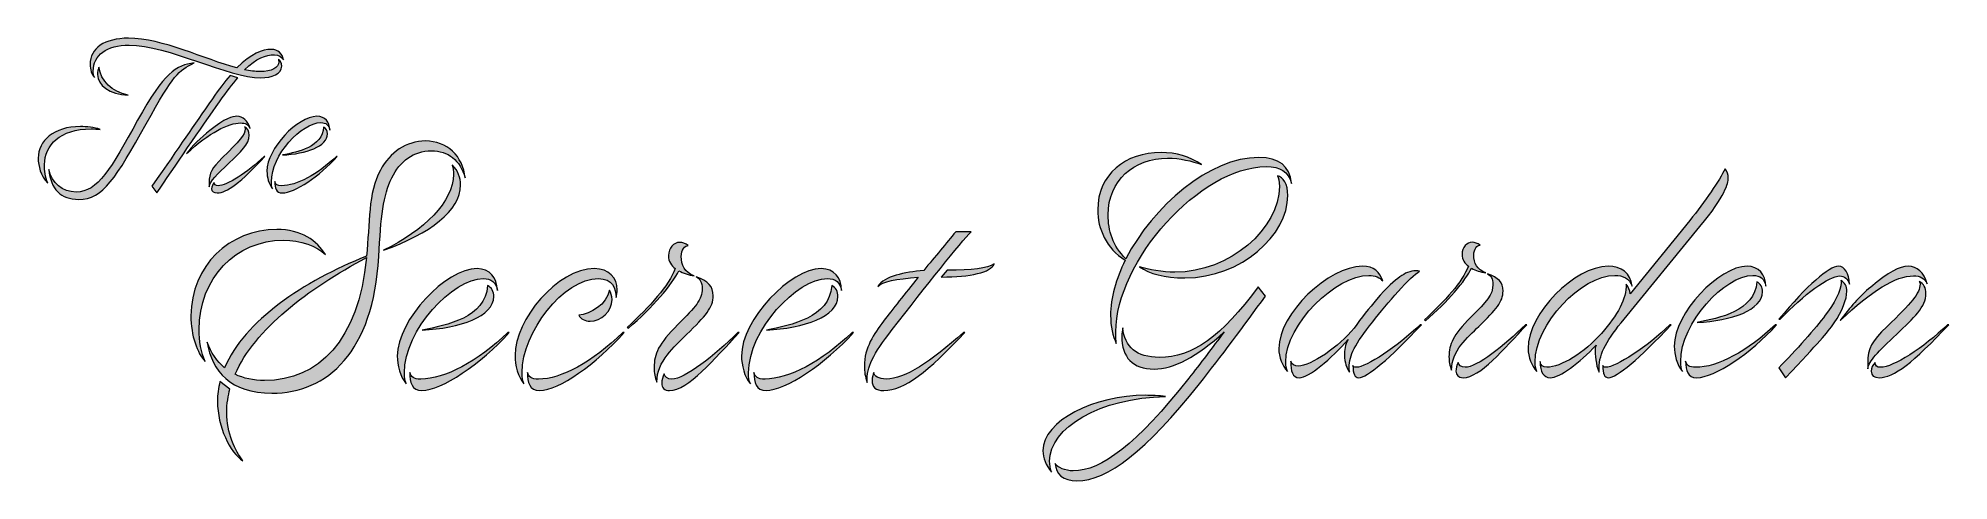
# Model space of a CAD drawing. Header units: millimetres. Extents: x 54.2 to 101.7, y -76.6 to -65.6.
import ezdxf

# ---------------------------------------------------------------- set-up
doc = ezdxf.new("R2010")
doc.units = ezdxf.units.MM
doc.header["$MEASUREMENT"] = 0
doc.layers.add('Layer 1', color=7, linetype='Continuous', lineweight=0)

msp = doc.modelspace()

# ---------------------------------------------------------------- hatches: boundary and pattern name
at = {"layer": 'Layer 1', "transparency": 33554687}
h = msp.add_hatch(color=250, dxfattribs=at)
h.dxf.hatch_style = 2
edge = h.paths.add_edge_path()
edge.add_spline(control_points=[(59.871, -68.545), (59.266, -69.193), (58.927, -69.451), (58.686, -69.451), (58.593, -69.451), (58.547, -69.412), (58.547, -69.345), (58.547, -69.294), (58.576, -69.231), (58.614, -69.188), (58.618, -69.243), (58.644, -69.273), (58.707, -69.273), (58.923, -69.273), (59.435, -68.947), (59.85, -68.545), (59.85, -68.545), (59.871, -68.545), (59.871, -68.545)], knot_values=[0, 0, 0, 0, 1, 1, 1, 2, 2, 2, 3, 3, 3, 4, 4, 4, 5, 5, 5, 6, 6, 6, 6], degree=3, periodic=0)
edge = h.paths.add_edge_path()
edge.add_spline(control_points=[(59.38, -67.86), (59.38, -67.83), (59.376, -67.817), (59.367, -67.809), (59.444, -67.847), (59.482, -67.919), (59.482, -68.016), (59.482, -68.24), (59.274, -68.431), (58.982, -68.706), (58.669, -69.002), (58.509, -69.159), (58.487, -69.298), (58.487, -69.298), (58.487, -69.197), (58.487, -69.197), (58.487, -68.947), (58.551, -68.837), (58.813, -68.579), (59.249, -68.152), (59.38, -68.012), (59.38, -67.86)], knot_values=[0, 0, 0, 0, 1, 1, 1, 2, 2, 2, 3, 3, 3, 4, 4, 4, 5, 5, 5, 6, 6, 6, 7, 7, 7, 7], degree=3, periodic=0)
edge = h.paths.add_edge_path()
edge.add_spline(control_points=[(58.504, -67.898), (58.877, -67.597), (59.063, -67.547), (59.177, -67.547), (59.334, -67.547), (59.439, -67.648), (59.503, -67.847), (59.456, -67.75), (59.38, -67.712), (59.266, -67.712), (58.974, -67.712), (58.483, -67.949), (57.925, -68.473), (58.056, -68.296), (58.289, -68.071), (58.504, -67.898)], knot_values=[0, 0, 0, 0, 1, 1, 1, 2, 2, 2, 3, 3, 3, 4, 4, 4, 5, 5, 5, 5], degree=3, periodic=0)
edge = h.paths.add_edge_path()
edge.add_spline(control_points=[(59.202, -66.586), (59.063, -66.747), (58.923, -66.929), (58.745, -67.183), (58.301, -67.809), (57.59, -68.846), (57.188, -69.451), (57.188, -69.451), (57.066, -69.281), (57.066, -69.281), (57.794, -68.24), (58.073, -67.809), (58.568, -67.111), (58.737, -66.87), (58.868, -66.692), (59.004, -66.535), (59.004, -66.535), (59.202, -66.586), (59.202, -66.586)], knot_values=[0, 0, 0, 0, 1, 1, 1, 2, 2, 2, 3, 3, 3, 4, 4, 4, 5, 5, 5, 6, 6, 6, 6], degree=3, periodic=0)
edge = h.paths.add_edge_path()
edge.add_spline(control_points=[(56.473, -67.022), (56.012, -67.009), (55.712, -66.772), (55.712, -66.506), (55.712, -66.442), (55.729, -66.375), (55.746, -66.328), (55.796, -66.671), (56.067, -66.929), (56.473, -67.022)], knot_values=[0, 0, 0, 0, 1, 1, 1, 2, 2, 2, 3, 3, 3, 3], degree=3, periodic=0)
edge = h.paths.add_edge_path()
edge.add_spline(control_points=[(56.499, -65.774), (55.945, -65.774), (55.606, -66.024), (55.606, -66.421), (55.606, -66.485), (55.615, -66.54), (55.636, -66.582), (55.564, -66.51), (55.53, -66.379), (55.53, -66.256), (55.53, -65.854), (55.885, -65.605), (56.482, -65.605), (57.328, -65.605), (58.369, -66.129), (59.177, -66.345), (59.532, -65.981), (59.799, -65.884), (60.032, -65.884), (60.193, -65.884), (60.311, -65.99), (60.332, -66.142), (60.294, -66.07), (60.209, -66.015), (60.108, -66.015), (59.896, -66.015), (59.659, -66.104), (59.367, -66.392), (59.503, -66.417), (59.63, -66.434), (59.748, -66.434), (60.044, -66.434), (60.214, -66.337), (60.214, -66.189), (60.214, -66.167), (60.209, -66.146), (60.205, -66.125), (60.252, -66.167), (60.29, -66.218), (60.29, -66.303), (60.29, -66.493), (60.044, -66.59), (59.765, -66.59), (58.978, -66.59), (57.447, -65.774), (56.499, -65.774)], knot_values=[0, 0, 0, 0, 1, 1, 1, 2, 2, 2, 3, 3, 3, 4, 4, 4, 5, 5, 5, 6, 6, 6, 7, 7, 7, 8, 8, 8, 9, 9, 9, 10, 10, 10, 11, 11, 11, 12, 12, 12, 13, 13, 13, 14, 14, 14, 15, 15, 15, 15], degree=3, periodic=0)
edge = h.paths.add_edge_path()
edge.add_spline(control_points=[(58.115, -66.218), (57.709, -66.421), (57.624, -66.485), (56.918, -67.737), (56.165, -69.078), (55.864, -69.611), (55.242, -69.611), (54.802, -69.611), (54.548, -69.366), (54.502, -68.867), (54.578, -69.205), (54.832, -69.429), (55.183, -69.429), (55.72, -69.429), (56.042, -68.854), (56.71, -67.644), (57.37, -66.451), (57.662, -66.277), (58.115, -66.218)], knot_values=[0, 0, 0, 0, 1, 1, 1, 2, 2, 2, 3, 3, 3, 4, 4, 4, 5, 5, 5, 6, 6, 6, 6], degree=3, periodic=0)
edge = h.paths.add_edge_path()
edge.add_spline(control_points=[(54.239, -68.587), (54.239, -68.16), (54.62, -67.801), (55.289, -67.801), (55.433, -67.801), (55.636, -67.817), (55.78, -67.872), (55.716, -67.864), (55.631, -67.86), (55.551, -67.86), (54.781, -67.86), (54.396, -68.262), (54.396, -68.748), (54.396, -68.896), (54.404, -69.053), (54.476, -69.209), (54.299, -69.011), (54.239, -68.791), (54.239, -68.587)], knot_values=[0, 0, 0, 0, 1, 1, 1, 2, 2, 2, 3, 3, 3, 4, 4, 4, 5, 5, 5, 6, 6, 6, 6], degree=3, periodic=0)
h = msp.add_hatch(color=250, dxfattribs=at)
h.dxf.hatch_style = 2
edge = h.paths.add_edge_path()
edge.add_spline(control_points=[(61.33, -67.813), (61.393, -67.843), (61.427, -67.906), (61.427, -67.982), (61.427, -68.291), (60.898, -68.482), (60.31, -68.507), (60.695, -68.431), (61.296, -68.312), (61.33, -67.813)], knot_values=[0, 0, 0, 0, 1, 1, 1, 2, 2, 2, 3, 3, 3, 3], degree=3, periodic=0)
edge = h.paths.add_edge_path()
edge.add_spline(control_points=[(61.668, -68.545), (61.228, -69.036), (60.606, -69.451), (60.306, -69.451), (60.145, -69.451), (60.115, -69.328), (60.115, -69.167), (60.136, -69.243), (60.17, -69.273), (60.289, -69.273), (60.653, -69.273), (61.177, -68.998), (61.647, -68.545), (61.647, -68.545), (61.668, -68.545), (61.668, -68.545)], knot_values=[0, 0, 0, 0, 1, 1, 1, 2, 2, 2, 3, 3, 3, 4, 4, 4, 5, 5, 5, 5], degree=3, periodic=0)
edge = h.paths.add_edge_path()
edge.add_spline(control_points=[(61.482, -67.889), (61.465, -67.758), (61.385, -67.703), (61.262, -67.703), (60.788, -67.703), (60.031, -68.503), (60.031, -69.176), (60.031, -69.247), (60.039, -69.298), (60.06, -69.345), (59.967, -69.239), (59.921, -69.053), (59.921, -68.913), (59.921, -68.342), (60.686, -67.547), (61.165, -67.547), (61.363, -67.547), (61.482, -67.686), (61.482, -67.889)], knot_values=[0, 0, 0, 0, 1, 1, 1, 2, 2, 2, 3, 3, 3, 4, 4, 4, 5, 5, 5, 6, 6, 6, 6], degree=3, periodic=0)
h = msp.add_hatch(color=250, dxfattribs=at)
h.dxf.hatch_style = 2
edge = h.paths.add_edge_path()
edge.add_spline(control_points=[(64.558, -68.995), (64.558, -68.908), (64.544, -68.833), (64.524, -68.753), (64.672, -68.901), (64.733, -69.076), (64.733, -69.251), (64.733, -69.891), (63.972, -70.463), (62.82, -70.874), (63.824, -70.389), (64.558, -69.655), (64.558, -68.995)], knot_values=[0, 0, 0, 0, 1, 1, 1, 2, 2, 2, 3, 3, 3, 4, 4, 4, 4], degree=3, periodic=0)
edge = h.paths.add_edge_path()
edge.add_spline(control_points=[(59.13, -73.958), (59.339, -74.059), (59.588, -74.113), (59.864, -74.113), (61.204, -74.113), (62.194, -73.123), (62.396, -71.056), (60.928, -71.844), (59.622, -72.834), (59.13, -73.958)], knot_values=[0, 0, 0, 0, 1, 1, 1, 2, 2, 2, 3, 3, 3, 3], degree=3, periodic=0)
edge = h.paths.add_edge_path()
edge.add_spline(control_points=[(59.002, -74.328), (58.962, -74.483), (58.922, -74.692), (58.922, -74.914), (58.922, -75.399), (59.137, -75.884), (59.326, -76.106), (59.002, -75.917), (58.693, -75.258), (58.693, -74.631), (58.693, -74.456), (58.713, -74.308), (58.753, -74.14), (58.753, -74.14), (59.002, -74.328), (59.002, -74.328)], knot_values=[0, 0, 0, 0, 1, 1, 1, 2, 2, 2, 3, 3, 3, 4, 4, 4, 5, 5, 5, 5], degree=3, periodic=0)
edge = h.paths.add_edge_path()
edge.add_spline(control_points=[(60.046, -74.429), (59.009, -74.429), (58.558, -73.884), (58.437, -73.163), (58.531, -73.426), (58.679, -73.641), (58.868, -73.796), (59.359, -72.632), (60.827, -71.648), (62.396, -71.022), (62.477, -70.207), (62.43, -69.446), (62.74, -68.881), (62.975, -68.443), (63.386, -68.16), (63.857, -68.16), (64.403, -68.16), (64.787, -68.537), (64.847, -69.076), (64.719, -68.632), (64.423, -68.403), (64.006, -68.403), (63.561, -68.403), (63.231, -68.665), (63.022, -69.076), (62.807, -69.507), (62.753, -70.046), (62.699, -71.035), (62.571, -73.399), (61.42, -74.429), (60.046, -74.429)], knot_values=[0, 0, 0, 0, 1, 1, 1, 2, 2, 2, 3, 3, 3, 4, 4, 4, 5, 5, 5, 6, 6, 6, 7, 7, 7, 8, 8, 8, 9, 9, 9, 10, 10, 10, 10], degree=3, periodic=0)
edge = h.paths.add_edge_path()
edge.add_spline(control_points=[(58.033, -72.503), (58.033, -71.264), (58.996, -70.356), (60.167, -70.356), (60.773, -70.356), (61.171, -70.645), (61.373, -70.982), (61.171, -70.773), (60.753, -70.625), (60.329, -70.625), (59.157, -70.625), (58.235, -71.568), (58.235, -72.854), (58.235, -73.103), (58.282, -73.439), (58.39, -73.641), (58.188, -73.439), (58.033, -72.995), (58.033, -72.503)], knot_values=[0, 0, 0, 0, 1, 1, 1, 2, 2, 2, 3, 3, 3, 4, 4, 4, 5, 5, 5, 6, 6, 6, 6], degree=3, periodic=0)
h = msp.add_hatch(color=250, dxfattribs=at)
h.dxf.hatch_style = 2
edge = h.paths.add_edge_path()
edge.add_spline(control_points=[(82.727, -71.562), (82.21, -71.562), (81.853, -71.464), (81.594, -71.285), (81.822, -71.365), (82.173, -71.421), (82.475, -71.421), (83.848, -71.421), (85.074, -70.33), (85.074, -69.29), (85.074, -69.166), (85.055, -69.074), (85.025, -69.025), (85.167, -69.062), (85.283, -69.228), (85.283, -69.517), (85.283, -70.491), (84.132, -71.562), (82.727, -71.562)], knot_values=[0, 0, 0, 0, 1, 1, 1, 2, 2, 2, 3, 3, 3, 4, 4, 4, 5, 5, 5, 6, 6, 6, 6], degree=3, periodic=0)
edge = h.paths.add_edge_path()
edge.add_spline(control_points=[(81.009, -72.905), (81.009, -72.998), (81.015, -73.151), (81.021, -73.195), (80.935, -73.01), (80.879, -72.77), (80.879, -72.492), (80.879, -72.061), (81.015, -71.587), (81.243, -71.125), (80.769, -70.829), (80.559, -70.337), (80.559, -69.875), (80.559, -68.988), (81.249, -68.446), (82.136, -68.446), (82.499, -68.446), (82.857, -68.551), (83.134, -68.748), (82.906, -68.655), (82.598, -68.587), (82.296, -68.587), (81.459, -68.587), (80.818, -69.142), (80.818, -69.998), (80.818, -70.38), (80.929, -70.78), (81.261, -71.088), (81.927, -69.782), (83.337, -68.569), (84.563, -68.569), (85.068, -68.569), (85.32, -68.778), (85.376, -69.216), (85.283, -68.914), (85.105, -68.797), (84.741, -68.797), (83.103, -68.797), (81.009, -71.15), (81.009, -72.905)], knot_values=[0, 0, 0, 0, 1, 1, 1, 2, 2, 2, 3, 3, 3, 4, 4, 4, 5, 5, 5, 6, 6, 6, 7, 7, 7, 8, 8, 8, 9, 9, 9, 10, 10, 10, 11, 11, 11, 12, 12, 12, 13, 13, 13, 13], degree=3, periodic=0)
edge = h.paths.add_edge_path()
edge.add_spline(control_points=[(82.093, -73.539), (82.906, -73.539), (83.639, -73.022), (84.544, -71.784), (84.544, -71.784), (84.729, -72.018), (84.729, -72.018), (84.187, -72.751), (83.62, -73.527), (83.084, -74.198), (81.748, -75.874), (80.818, -76.607), (80.042, -76.607), (79.703, -76.607), (79.506, -76.434), (79.506, -76.176), (79.549, -76.28), (79.759, -76.36), (79.949, -76.36), (80.646, -76.36), (81.52, -75.707), (82.82, -74.057), (83.109, -73.693), (83.405, -73.293), (83.701, -72.905), (83.017, -73.527), (82.45, -73.829), (81.958, -73.829), (81.428, -73.829), (81.157, -73.539), (81.157, -73.01), (81.157, -72.93), (81.169, -72.868), (81.181, -72.806), (81.225, -73.275), (81.526, -73.539), (82.093, -73.539)], knot_values=[0, 0, 0, 0, 1, 1, 1, 2, 2, 2, 3, 3, 3, 4, 4, 4, 5, 5, 5, 6, 6, 6, 7, 7, 7, 8, 8, 8, 9, 9, 9, 10, 10, 10, 11, 11, 11, 12, 12, 12, 12], degree=3, periodic=0)
edge = h.paths.add_edge_path()
edge.add_spline(control_points=[(79.364, -76.12), (79.364, -76.2), (79.377, -76.299), (79.414, -76.391), (79.266, -76.213), (79.198, -76.034), (79.198, -75.861), (79.198, -75.11), (80.467, -74.482), (81.754, -74.482), (81.884, -74.482), (82.074, -74.488), (82.247, -74.513), (80.615, -74.537), (79.364, -75.289), (79.364, -76.12)], knot_values=[0, 0, 0, 0, 1, 1, 1, 2, 2, 2, 3, 3, 3, 4, 4, 4, 5, 5, 5, 5], degree=3, periodic=0)
h = msp.add_hatch(color=250, dxfattribs=at)
h.dxf.hatch_style = 2
edge = h.paths.add_edge_path()
edge.add_spline(control_points=[(93.106, -73.743), (93.112, -73.773), (93.137, -73.786), (93.18, -73.786), (93.439, -73.786), (94.209, -73.275), (94.775, -72.726), (94.775, -72.726), (94.806, -72.726), (94.806, -72.726), (94.018, -73.57), (93.451, -74.044), (93.248, -74.044), (93.149, -74.044), (93.106, -73.946), (93.106, -73.743)], knot_values=[0, 0, 0, 0, 1, 1, 1, 2, 2, 2, 3, 3, 3, 4, 4, 4, 5, 5, 5, 5], degree=3, periodic=0)
edge = h.paths.add_edge_path()
edge.add_spline(control_points=[(96.223, -69.086), (96.223, -69.203), (96.155, -69.517), (95.521, -70.287), (95.521, -70.287), (93.636, -72.585), (93.636, -72.585), (93.229, -73.084), (93.014, -73.435), (93.014, -73.798), (93.014, -73.854), (93.014, -73.878), (93.02, -73.909), (92.964, -73.835), (92.915, -73.552), (92.915, -73.373), (92.915, -73.33), (92.921, -73.287), (92.94, -73.238), (92.533, -73.675), (92.034, -74.044), (91.8, -74.044), (91.634, -74.044), (91.548, -73.897), (91.548, -73.644), (91.566, -73.743), (91.616, -73.786), (91.714, -73.786), (92.059, -73.786), (92.656, -73.416), (93.075, -72.942), (93.482, -72.486), (93.691, -72.073), (93.691, -71.722), (93.747, -71.796), (93.777, -71.87), (93.79, -71.963), (93.79, -71.963), (95.268, -70.133), (95.268, -70.133), (95.638, -69.677), (96.013, -69.129), (96.143, -68.852), (96.192, -68.914), (96.223, -68.994), (96.223, -69.086)], knot_values=[0, 0, 0, 0, 1, 1, 1, 2, 2, 2, 3, 3, 3, 4, 4, 4, 5, 5, 5, 6, 6, 6, 7, 7, 7, 8, 8, 8, 9, 9, 9, 10, 10, 10, 11, 11, 11, 12, 12, 12, 13, 13, 13, 14, 14, 14, 15, 15, 15, 15], degree=3, periodic=0)
edge = h.paths.add_edge_path()
edge.add_spline(control_points=[(93.402, -71.501), (92.583, -71.501), (91.424, -72.702), (91.424, -73.657), (91.424, -73.755), (91.437, -73.823), (91.468, -73.89), (91.332, -73.736), (91.252, -73.539), (91.252, -73.318), (91.252, -72.449), (92.404, -71.273), (93.242, -71.273), (93.568, -71.273), (93.802, -71.445), (93.833, -71.766), (93.771, -71.575), (93.611, -71.501), (93.402, -71.501)], knot_values=[0, 0, 0, 0, 1, 1, 1, 2, 2, 2, 3, 3, 3, 4, 4, 4, 5, 5, 5, 6, 6, 6, 6], degree=3, periodic=0)
h = msp.add_hatch(color=250, dxfattribs=at)
h.dxf.hatch_style = 2
edge = h.paths.add_edge_path()
edge.add_spline(control_points=[(69.729, -74.18), (69.729, -74.113), (69.749, -74.019), (69.789, -73.944), (69.796, -74.019), (69.87, -74.079), (69.978, -74.079), (70.301, -74.079), (71.035, -73.493), (71.621, -72.921), (71.621, -72.921), (71.655, -72.921), (71.655, -72.921), (71.028, -73.588), (70.382, -74.362), (69.924, -74.362), (69.789, -74.362), (69.729, -74.295), (69.729, -74.18)], knot_values=[0, 0, 0, 0, 1, 1, 1, 2, 2, 2, 3, 3, 3, 4, 4, 4, 5, 5, 5, 6, 6, 6, 6], degree=3, periodic=0)
edge = h.paths.add_edge_path()
edge.add_spline(control_points=[(69.607, -74.153), (69.56, -74.025), (69.54, -73.938), (69.54, -73.789), (69.54, -73.453), (69.641, -73.211), (70.133, -72.719), (70.571, -72.281), (70.732, -72.106), (70.732, -71.83), (70.732, -71.668), (70.678, -71.588), (70.584, -71.534), (70.887, -71.648), (71.008, -71.77), (71.008, -72.005), (71.008, -72.295), (70.819, -72.51), (70.348, -72.968), (70.045, -73.271), (69.607, -73.635), (69.607, -74.153)], knot_values=[0, 0, 0, 0, 1, 1, 1, 2, 2, 2, 3, 3, 3, 4, 4, 4, 5, 5, 5, 6, 6, 6, 7, 7, 7, 7], degree=3, periodic=0)
edge = h.paths.add_edge_path()
edge.add_spline(control_points=[(68.874, -72.793), (69.433, -72.268), (69.904, -71.763), (70.066, -71.332), (69.964, -71.258), (69.897, -71.157), (69.897, -71.009), (69.897, -70.82), (70.025, -70.679), (70.173, -70.679), (70.247, -70.679), (70.314, -70.712), (70.389, -70.759), (70.308, -70.759), (70.214, -70.861), (70.214, -71.029), (70.214, -71.244), (70.301, -71.426), (70.537, -71.514), (70.395, -71.487), (70.261, -71.446), (70.153, -71.386), (69.991, -71.722), (69.5, -72.301), (68.9, -72.813), (68.9, -72.813), (68.874, -72.793), (68.874, -72.793)], knot_values=[0, 0, 0, 0, 1, 1, 1, 2, 2, 2, 3, 3, 3, 4, 4, 4, 5, 5, 5, 6, 6, 6, 7, 7, 7, 8, 8, 8, 9, 9, 9, 9], degree=3, periodic=0)
h = msp.add_hatch(color=250, dxfattribs=at)
h.dxf.hatch_style = 2
edge = h.paths.add_edge_path()
edge.add_spline(control_points=[(76.674, -71.541), (76.674, -71.541), (76.822, -71.372), (76.822, -71.372), (77.442, -71.372), (77.819, -71.325), (77.987, -71.217), (77.906, -71.426), (77.401, -71.541), (76.674, -71.541)], knot_values=[0, 0, 0, 0, 1, 1, 1, 2, 2, 2, 3, 3, 3, 3], degree=3, periodic=0)
edge = h.paths.add_edge_path()
edge.add_spline(control_points=[(77.26, -72.921), (76.331, -73.897), (75.765, -74.362), (75.247, -74.362), (75.031, -74.362), (74.957, -74.281), (74.957, -74.113), (74.957, -74.025), (74.977, -73.965), (74.997, -73.911), (74.997, -74.005), (75.119, -74.079), (75.307, -74.079), (75.765, -74.079), (76.418, -73.641), (77.226, -72.921), (77.226, -72.921), (77.26, -72.921), (77.26, -72.921)], knot_values=[0, 0, 0, 0, 1, 1, 1, 2, 2, 2, 3, 3, 3, 4, 4, 4, 5, 5, 5, 6, 6, 6, 6], degree=3, periodic=0)
edge = h.paths.add_edge_path()
edge.add_spline(control_points=[(76.237, -71.379), (76.519, -71.035), (76.802, -70.699), (77.031, -70.416), (77.031, -70.416), (77.415, -70.416), (77.415, -70.416), (77.159, -70.679), (76.284, -71.77), (75.456, -72.847), (74.964, -73.493), (74.829, -73.749), (74.829, -74.16), (74.782, -74.025), (74.762, -73.891), (74.762, -73.756), (74.762, -73.298), (74.997, -72.961), (75.24, -72.638), (75.462, -72.349), (75.772, -71.951), (76.102, -71.547), (75.55, -71.594), (75.206, -71.648), (75.099, -71.776), (75.26, -71.52), (75.765, -71.419), (76.237, -71.379)], knot_values=[0, 0, 0, 0, 1, 1, 1, 2, 2, 2, 3, 3, 3, 4, 4, 4, 5, 5, 5, 6, 6, 6, 7, 7, 7, 8, 8, 8, 9, 9, 9, 9], degree=3, periodic=0)
h = msp.add_hatch(color=250, dxfattribs=at)
h.dxf.hatch_style = 2
edge = h.paths.add_edge_path()
edge.add_spline(control_points=[(89.459, -73.878), (89.459, -73.816), (89.477, -73.73), (89.514, -73.663), (89.52, -73.73), (89.588, -73.786), (89.686, -73.786), (89.982, -73.786), (90.653, -73.25), (91.189, -72.726), (91.189, -72.726), (91.22, -72.726), (91.22, -72.726), (90.647, -73.336), (90.056, -74.044), (89.637, -74.044), (89.514, -74.044), (89.459, -73.983), (89.459, -73.878)], knot_values=[0, 0, 0, 0, 1, 1, 1, 2, 2, 2, 3, 3, 3, 4, 4, 4, 5, 5, 5, 6, 6, 6, 6], degree=3, periodic=0)
edge = h.paths.add_edge_path()
edge.add_spline(control_points=[(89.348, -73.854), (89.305, -73.736), (89.286, -73.657), (89.286, -73.521), (89.286, -73.213), (89.379, -72.991), (89.828, -72.542), (90.229, -72.141), (90.376, -71.981), (90.376, -71.729), (90.376, -71.581), (90.327, -71.507), (90.241, -71.458), (90.518, -71.562), (90.629, -71.673), (90.629, -71.889), (90.629, -72.154), (90.456, -72.351), (90.025, -72.77), (89.748, -73.047), (89.348, -73.379), (89.348, -73.854)], knot_values=[0, 0, 0, 0, 1, 1, 1, 2, 2, 2, 3, 3, 3, 4, 4, 4, 5, 5, 5, 6, 6, 6, 7, 7, 7, 7], degree=3, periodic=0)
edge = h.paths.add_edge_path()
edge.add_spline(control_points=[(88.676, -72.609), (89.188, -72.129), (89.619, -71.667), (89.767, -71.273), (89.674, -71.205), (89.612, -71.113), (89.612, -70.977), (89.612, -70.805), (89.73, -70.675), (89.865, -70.675), (89.933, -70.675), (89.994, -70.706), (90.062, -70.749), (89.988, -70.749), (89.902, -70.842), (89.902, -70.996), (89.902, -71.193), (89.982, -71.359), (90.198, -71.439), (90.068, -71.414), (89.945, -71.378), (89.847, -71.322), (89.699, -71.63), (89.249, -72.16), (88.701, -72.628), (88.701, -72.628), (88.676, -72.609), (88.676, -72.609)], knot_values=[0, 0, 0, 0, 1, 1, 1, 2, 2, 2, 3, 3, 3, 4, 4, 4, 5, 5, 5, 6, 6, 6, 7, 7, 7, 8, 8, 8, 9, 9, 9, 9], degree=3, periodic=0)
h = msp.add_hatch(color=250, dxfattribs=at)
h.dxf.hatch_style = 2
edge = h.paths.add_edge_path()
edge.add_spline(control_points=[(65.403, -71.756), (65.503, -71.803), (65.558, -71.904), (65.558, -72.025), (65.558, -72.517), (64.716, -72.82), (63.78, -72.86), (64.392, -72.739), (65.349, -72.551), (65.403, -71.756)], knot_values=[0, 0, 0, 0, 1, 1, 1, 2, 2, 2, 3, 3, 3, 3], degree=3, periodic=0)
edge = h.paths.add_edge_path()
edge.add_spline(control_points=[(65.941, -72.921), (65.241, -73.702), (64.251, -74.362), (63.773, -74.362), (63.517, -74.362), (63.47, -74.167), (63.47, -73.911), (63.504, -74.032), (63.558, -74.079), (63.746, -74.079), (64.325, -74.079), (65.16, -73.641), (65.908, -72.921), (65.908, -72.921), (65.941, -72.921), (65.941, -72.921)], knot_values=[0, 0, 0, 0, 1, 1, 1, 2, 2, 2, 3, 3, 3, 4, 4, 4, 5, 5, 5, 5], degree=3, periodic=0)
edge = h.paths.add_edge_path()
edge.add_spline(control_points=[(65.645, -71.877), (65.618, -71.668), (65.49, -71.581), (65.295, -71.581), (64.541, -71.581), (63.335, -72.854), (63.335, -73.924), (63.335, -74.039), (63.349, -74.12), (63.382, -74.194), (63.234, -74.025), (63.16, -73.729), (63.16, -73.507), (63.16, -72.598), (64.379, -71.332), (65.14, -71.332), (65.456, -71.332), (65.645, -71.554), (65.645, -71.877)], knot_values=[0, 0, 0, 0, 1, 1, 1, 2, 2, 2, 3, 3, 3, 4, 4, 4, 5, 5, 5, 6, 6, 6, 6], degree=3, periodic=0)
h = msp.add_hatch(color=250, dxfattribs=at)
h.dxf.hatch_style = 2
edge = h.paths.add_edge_path()
edge.add_spline(control_points=[(68.428, -71.87), (68.468, -71.924), (68.495, -72.012), (68.495, -72.099), (68.495, -72.389), (68.226, -72.638), (67.95, -72.638), (67.822, -72.638), (67.721, -72.584), (67.667, -72.49), (67.956, -72.47), (68.374, -72.214), (68.428, -71.87)], knot_values=[0, 0, 0, 0, 1, 1, 1, 2, 2, 2, 3, 3, 3, 4, 4, 4, 4], degree=3, periodic=0)
edge = h.paths.add_edge_path()
edge.add_spline(control_points=[(68.798, -72.921), (68.098, -73.702), (67.175, -74.362), (66.697, -74.362), (66.441, -74.362), (66.394, -74.167), (66.394, -73.911), (66.428, -74.032), (66.482, -74.079), (66.67, -74.079), (67.229, -74.079), (67.997, -73.662), (68.764, -72.921), (68.764, -72.921), (68.798, -72.921), (68.798, -72.921)], knot_values=[0, 0, 0, 0, 1, 1, 1, 2, 2, 2, 3, 3, 3, 4, 4, 4, 5, 5, 5, 5], degree=3, periodic=0)
edge = h.paths.add_edge_path()
edge.add_spline(control_points=[(68.623, -71.864), (68.623, -71.924), (68.616, -71.999), (68.596, -72.052), (68.596, -71.823), (68.502, -71.581), (68.158, -71.581), (67.29, -71.581), (66.26, -72.908), (66.26, -73.918), (66.26, -74.039), (66.273, -74.12), (66.307, -74.194), (66.158, -74.025), (66.084, -73.736), (66.084, -73.487), (66.084, -72.604), (67.135, -71.332), (68.057, -71.332), (68.414, -71.332), (68.623, -71.561), (68.623, -71.864)], knot_values=[0, 0, 0, 0, 1, 1, 1, 2, 2, 2, 3, 3, 3, 4, 4, 4, 5, 5, 5, 6, 6, 6, 7, 7, 7, 7], degree=3, periodic=0)
h = msp.add_hatch(color=250, dxfattribs=at)
h.dxf.hatch_style = 2
edge = h.paths.add_edge_path()
edge.add_spline(control_points=[(73.952, -71.756), (74.053, -71.803), (74.107, -71.904), (74.107, -72.025), (74.107, -72.517), (73.265, -72.82), (72.329, -72.86), (72.942, -72.739), (73.898, -72.551), (73.952, -71.756)], knot_values=[0, 0, 0, 0, 1, 1, 1, 2, 2, 2, 3, 3, 3, 3], degree=3, periodic=0)
edge = h.paths.add_edge_path()
edge.add_spline(control_points=[(74.491, -72.921), (73.791, -73.702), (72.801, -74.362), (72.323, -74.362), (72.067, -74.362), (72.02, -74.167), (72.02, -73.911), (72.053, -74.032), (72.107, -74.079), (72.296, -74.079), (72.875, -74.079), (73.71, -73.641), (74.457, -72.921), (74.457, -72.921), (74.491, -72.921), (74.491, -72.921)], knot_values=[0, 0, 0, 0, 1, 1, 1, 2, 2, 2, 3, 3, 3, 4, 4, 4, 5, 5, 5, 5], degree=3, periodic=0)
edge = h.paths.add_edge_path()
edge.add_spline(control_points=[(74.195, -71.877), (74.168, -71.668), (74.04, -71.581), (73.845, -71.581), (73.09, -71.581), (71.885, -72.854), (71.885, -73.924), (71.885, -74.039), (71.899, -74.12), (71.932, -74.194), (71.784, -74.025), (71.71, -73.729), (71.71, -73.507), (71.71, -72.598), (72.929, -71.332), (73.69, -71.332), (74.006, -71.332), (74.195, -71.554), (74.195, -71.877)], knot_values=[0, 0, 0, 0, 1, 1, 1, 2, 2, 2, 3, 3, 3, 4, 4, 4, 5, 5, 5, 6, 6, 6, 6], degree=3, periodic=0)
h = msp.add_hatch(color=250, dxfattribs=at)
h.dxf.hatch_style = 2
edge = h.paths.add_edge_path()
edge.add_spline(control_points=[(86.901, -73.743), (86.907, -73.773), (86.931, -73.786), (86.981, -73.786), (87.233, -73.786), (88.003, -73.275), (88.57, -72.726), (88.57, -72.726), (88.6, -72.726), (88.6, -72.726), (87.812, -73.57), (87.245, -74.044), (87.042, -74.044), (86.944, -74.044), (86.901, -73.946), (86.901, -73.743)], knot_values=[0, 0, 0, 0, 1, 1, 1, 2, 2, 2, 3, 3, 3, 4, 4, 4, 5, 5, 5, 5], degree=3, periodic=0)
edge = h.paths.add_edge_path()
edge.add_spline(control_points=[(86.691, -73.49), (86.691, -73.355), (86.703, -73.231), (86.783, -73.096), (86.358, -73.57), (85.804, -74.044), (85.564, -74.044), (85.397, -74.044), (85.354, -73.89), (85.354, -73.632), (85.385, -73.718), (85.453, -73.755), (85.539, -73.755), (85.86, -73.755), (86.555, -73.268), (86.931, -72.813), (87.098, -72.56), (87.313, -72.308), (87.486, -72.098), (87.738, -71.79), (87.941, -71.63), (88.065, -71.538), (88.188, -71.445), (88.329, -71.384), (88.459, -71.384), (88.496, -71.384), (88.533, -71.39), (88.557, -71.396), (88.329, -71.519), (87.75, -72.203), (87.393, -72.652), (86.944, -73.219), (86.808, -73.484), (86.808, -73.786), (86.808, -73.816), (86.808, -73.86), (86.814, -73.909), (86.747, -73.81), (86.691, -73.663), (86.691, -73.49)], knot_values=[0, 0, 0, 0, 1, 1, 1, 2, 2, 2, 3, 3, 3, 4, 4, 4, 5, 5, 5, 6, 6, 6, 7, 7, 7, 8, 8, 8, 9, 9, 9, 10, 10, 10, 11, 11, 11, 12, 12, 12, 13, 13, 13, 13], degree=3, periodic=0)
edge = h.paths.add_edge_path()
edge.add_spline(control_points=[(85.059, -73.318), (85.059, -72.449), (86.297, -71.273), (87.134, -71.273), (87.424, -71.273), (87.566, -71.421), (87.64, -71.636), (87.566, -71.556), (87.455, -71.501), (87.295, -71.501), (86.475, -71.501), (85.231, -72.702), (85.231, -73.657), (85.231, -73.755), (85.243, -73.823), (85.274, -73.89), (85.139, -73.736), (85.059, -73.539), (85.059, -73.318)], knot_values=[0, 0, 0, 0, 1, 1, 1, 2, 2, 2, 3, 3, 3, 4, 4, 4, 5, 5, 5, 6, 6, 6, 6], degree=3, periodic=0)
h = msp.add_hatch(color=250, dxfattribs=at)
h.dxf.hatch_style = 2
edge = h.paths.add_edge_path()
edge.add_spline(control_points=[(96.933, -71.661), (97.025, -71.704), (97.075, -71.796), (97.075, -71.907), (97.075, -72.357), (96.305, -72.634), (95.449, -72.671), (96.009, -72.56), (96.884, -72.388), (96.933, -71.661)], knot_values=[0, 0, 0, 0, 1, 1, 1, 2, 2, 2, 3, 3, 3, 3], degree=3, periodic=0)
edge = h.paths.add_edge_path()
edge.add_spline(control_points=[(97.426, -72.726), (96.785, -73.441), (95.88, -74.044), (95.443, -74.044), (95.208, -74.044), (95.165, -73.866), (95.165, -73.632), (95.196, -73.743), (95.246, -73.786), (95.418, -73.786), (95.948, -73.786), (96.711, -73.385), (97.395, -72.726), (97.395, -72.726), (97.426, -72.726), (97.426, -72.726)], knot_values=[0, 0, 0, 0, 1, 1, 1, 2, 2, 2, 3, 3, 3, 4, 4, 4, 5, 5, 5, 5], degree=3, periodic=0)
edge = h.paths.add_edge_path()
edge.add_spline(control_points=[(97.155, -71.772), (97.13, -71.581), (97.013, -71.501), (96.835, -71.501), (96.145, -71.501), (95.042, -72.665), (95.042, -73.644), (95.042, -73.749), (95.055, -73.823), (95.085, -73.89), (94.95, -73.736), (94.882, -73.465), (94.882, -73.262), (94.882, -72.431), (95.997, -71.273), (96.693, -71.273), (96.982, -71.273), (97.155, -71.476), (97.155, -71.772)], knot_values=[0, 0, 0, 0, 1, 1, 1, 2, 2, 2, 3, 3, 3, 4, 4, 4, 5, 5, 5, 6, 6, 6, 6], degree=3, periodic=0)
h = msp.add_hatch(color=250, dxfattribs=at)
h.dxf.hatch_style = 2
edge = h.paths.add_edge_path()
edge.add_spline(control_points=[(101.702, -72.726), (100.821, -73.669), (100.329, -74.044), (99.977, -74.044), (99.842, -74.044), (99.774, -73.989), (99.774, -73.884), (99.774, -73.81), (99.817, -73.724), (99.873, -73.663), (99.879, -73.743), (99.916, -73.786), (100.008, -73.786), (100.322, -73.786), (101.067, -73.311), (101.671, -72.726), (101.671, -72.726), (101.702, -72.726), (101.702, -72.726)], knot_values=[0, 0, 0, 0, 1, 1, 1, 2, 2, 2, 3, 3, 3, 4, 4, 4, 5, 5, 5, 6, 6, 6, 6], degree=3, periodic=0)
edge = h.paths.add_edge_path()
edge.add_spline(control_points=[(101.135, -71.95), (101.135, -72.283), (100.84, -72.554), (100.408, -72.96), (99.934, -73.41), (99.719, -73.619), (99.688, -73.823), (99.688, -73.823), (99.688, -73.675), (99.688, -73.675), (99.688, -73.318), (99.786, -73.139), (100.162, -72.776), (100.778, -72.178), (100.988, -71.95), (100.988, -71.716), (100.988, -71.692), (100.981, -71.667), (100.969, -71.655), (101.08, -71.71), (101.135, -71.815), (101.135, -71.95)], knot_values=[0, 0, 0, 0, 1, 1, 1, 2, 2, 2, 3, 3, 3, 4, 4, 4, 5, 5, 5, 6, 6, 6, 7, 7, 7, 7], degree=3, periodic=0)
edge = h.paths.add_edge_path()
edge.add_spline(control_points=[(99.762, -71.79), (100.205, -71.421), (100.47, -71.273), (100.692, -71.273), (100.914, -71.273), (101.08, -71.427), (101.166, -71.71), (101.098, -71.568), (100.988, -71.513), (100.827, -71.513), (100.378, -71.513), (99.799, -71.876), (99.004, -72.622), (99.244, -72.301), (99.478, -72.024), (99.762, -71.79)], knot_values=[0, 0, 0, 0, 1, 1, 1, 2, 2, 2, 3, 3, 3, 4, 4, 4, 5, 5, 5, 5], degree=3, periodic=0)
edge = h.paths.add_edge_path()
edge.add_spline(control_points=[(97.483, -72.591), (98.185, -71.747), (98.721, -71.273), (98.961, -71.273), (99.115, -71.273), (99.232, -71.451), (99.232, -71.716), (99.195, -71.587), (99.103, -71.513), (98.998, -71.513), (98.733, -71.513), (98.099, -71.975), (97.514, -72.591), (97.514, -72.591), (97.483, -72.591), (97.483, -72.591)], knot_values=[0, 0, 0, 0, 1, 1, 1, 2, 2, 2, 3, 3, 3, 4, 4, 4, 5, 5, 5, 5], degree=3, periodic=0)
edge = h.paths.add_edge_path()
edge.add_spline(control_points=[(99.029, -71.686), (99.029, -71.667), (99.029, -71.648), (99.023, -71.63), (99.127, -71.679), (99.17, -71.766), (99.17, -71.895), (99.17, -72.092), (99.053, -72.388), (98.856, -72.677), (98.671, -72.948), (98.493, -73.145), (97.649, -74.044), (97.649, -74.044), (97.477, -73.798), (97.477, -73.798), (97.895, -73.373), (98.401, -72.806), (98.635, -72.492), (98.85, -72.209), (99.029, -71.876), (99.029, -71.686)], knot_values=[0, 0, 0, 0, 1, 1, 1, 2, 2, 2, 3, 3, 3, 4, 4, 4, 5, 5, 5, 6, 6, 6, 7, 7, 7, 7], degree=3, periodic=0)

# ---------------------------------------------------------------- linework, layer by layer
at = {"layer": 'Layer 1'}
for points, knots in [([(56.499, -65.774), (55.945, -65.774), (55.606, -66.024), (55.606, -66.421), (55.606, -66.485), (55.615, -66.54), (55.636, -66.582), (55.564, -66.51), (55.53, -66.379), (55.53, -66.256), (55.53, -65.854), (55.885, -65.605), (56.482, -65.605), (57.328, -65.605), (58.369, -66.129), (59.177, -66.345), (59.532, -65.981), (59.799, -65.884), (60.032, -65.884), (60.193, -65.884), (60.311, -65.99), (60.332, -66.142), (60.294, -66.07), (60.209, -66.015), (60.108, -66.015), (59.896, -66.015), (59.659, -66.104), (59.367, -66.392), (59.503, -66.417), (59.63, -66.434), (59.748, -66.434), (60.044, -66.434), (60.214, -66.337), (60.214, -66.189), (60.214, -66.167), (60.209, -66.146), (60.205, -66.125), (60.252, -66.167), (60.29, -66.218), (60.29, -66.303), (60.29, -66.493), (60.044, -66.59), (59.765, -66.59), (58.978, -66.59), (57.447, -65.774), (56.499, -65.774)], [0, 0, 0, 0, 1, 1, 1, 2, 2, 2, 3, 3, 3, 4, 4, 4, 5, 5, 5, 6, 6, 6, 7, 7, 7, 8, 8, 8, 9, 9, 9, 10, 10, 10, 11, 11, 11, 12, 12, 12, 13, 13, 13, 14, 14, 14, 15, 15, 15, 15]), ([(58.115, -66.218), (57.709, -66.421), (57.624, -66.485), (56.918, -67.737), (56.165, -69.078), (55.864, -69.611), (55.242, -69.611), (54.802, -69.611), (54.548, -69.366), (54.502, -68.867), (54.578, -69.205), (54.832, -69.429), (55.183, -69.429), (55.72, -69.429), (56.042, -68.854), (56.71, -67.644), (57.37, -66.451), (57.662, -66.277), (58.115, -66.218)], [0, 0, 0, 0, 1, 1, 1, 2, 2, 2, 3, 3, 3, 4, 4, 4, 5, 5, 5, 6, 6, 6, 6]), ([(56.473, -67.022), (56.012, -67.009), (55.712, -66.772), (55.712, -66.506), (55.712, -66.442), (55.729, -66.375), (55.746, -66.328), (55.796, -66.671), (56.067, -66.929), (56.473, -67.022)], [0, 0, 0, 0, 1, 1, 1, 2, 2, 2, 3, 3, 3, 3]), ([(59.202, -66.586), (59.063, -66.747), (58.923, -66.929), (58.745, -67.183), (58.301, -67.809), (57.59, -68.846), (57.188, -69.451), (57.188, -69.451), (57.066, -69.281), (57.066, -69.281), (57.794, -68.24), (58.073, -67.809), (58.568, -67.111), (58.737, -66.87), (58.868, -66.692), (59.004, -66.535), (59.004, -66.535), (59.202, -66.586), (59.202, -66.586)], [0, 0, 0, 0, 1, 1, 1, 2, 2, 2, 3, 3, 3, 4, 4, 4, 5, 5, 5, 6, 6, 6, 6]), ([(54.239, -68.587), (54.239, -68.16), (54.62, -67.801), (55.289, -67.801), (55.433, -67.801), (55.636, -67.817), (55.78, -67.872), (55.716, -67.864), (55.631, -67.86), (55.551, -67.86), (54.781, -67.86), (54.396, -68.262), (54.396, -68.748), (54.396, -68.896), (54.404, -69.053), (54.476, -69.209), (54.299, -69.011), (54.239, -68.791), (54.239, -68.587)], [0, 0, 0, 0, 1, 1, 1, 2, 2, 2, 3, 3, 3, 4, 4, 4, 5, 5, 5, 6, 6, 6, 6]), ([(58.504, -67.898), (58.877, -67.597), (59.063, -67.547), (59.177, -67.547), (59.334, -67.547), (59.439, -67.648), (59.503, -67.847), (59.456, -67.75), (59.38, -67.712), (59.266, -67.712), (58.974, -67.712), (58.483, -67.949), (57.925, -68.473), (58.056, -68.296), (58.289, -68.071), (58.504, -67.898)], [0, 0, 0, 0, 1, 1, 1, 2, 2, 2, 3, 3, 3, 4, 4, 4, 5, 5, 5, 5]), ([(59.38, -67.86), (59.38, -67.83), (59.376, -67.817), (59.367, -67.809), (59.444, -67.847), (59.482, -67.919), (59.482, -68.016), (59.482, -68.24), (59.274, -68.431), (58.982, -68.706), (58.669, -69.002), (58.509, -69.159), (58.487, -69.298), (58.487, -69.298), (58.487, -69.197), (58.487, -69.197), (58.487, -68.947), (58.551, -68.837), (58.813, -68.579), (59.249, -68.152), (59.38, -68.012), (59.38, -67.86)], [0, 0, 0, 0, 1, 1, 1, 2, 2, 2, 3, 3, 3, 4, 4, 4, 5, 5, 5, 6, 6, 6, 7, 7, 7, 7]), ([(61.482, -67.889), (61.465, -67.758), (61.385, -67.703), (61.262, -67.703), (60.788, -67.703), (60.031, -68.503), (60.031, -69.176), (60.031, -69.247), (60.039, -69.298), (60.06, -69.345), (59.967, -69.239), (59.921, -69.053), (59.921, -68.913), (59.921, -68.342), (60.686, -67.547), (61.165, -67.547), (61.363, -67.547), (61.482, -67.686), (61.482, -67.889)], [0, 0, 0, 0, 1, 1, 1, 2, 2, 2, 3, 3, 3, 4, 4, 4, 5, 5, 5, 6, 6, 6, 6]), ([(61.33, -67.813), (61.393, -67.843), (61.427, -67.906), (61.427, -67.982), (61.427, -68.291), (60.898, -68.482), (60.31, -68.507), (60.695, -68.431), (61.296, -68.312), (61.33, -67.813)], [0, 0, 0, 0, 1, 1, 1, 2, 2, 2, 3, 3, 3, 3]), ([(60.046, -74.429), (59.009, -74.429), (58.558, -73.884), (58.437, -73.163), (58.531, -73.426), (58.679, -73.641), (58.868, -73.796), (59.359, -72.632), (60.827, -71.648), (62.396, -71.022), (62.477, -70.207), (62.43, -69.446), (62.74, -68.881), (62.975, -68.443), (63.386, -68.16), (63.857, -68.16), (64.403, -68.16), (64.787, -68.537), (64.847, -69.076), (64.719, -68.632), (64.423, -68.403), (64.006, -68.403), (63.561, -68.403), (63.231, -68.665), (63.022, -69.076), (62.807, -69.507), (62.753, -70.046), (62.699, -71.035), (62.571, -73.399), (61.42, -74.429), (60.046, -74.429)], [0, 0, 0, 0, 1, 1, 1, 2, 2, 2, 3, 3, 3, 4, 4, 4, 5, 5, 5, 6, 6, 6, 7, 7, 7, 8, 8, 8, 9, 9, 9, 10, 10, 10, 10]), ([(59.871, -68.545), (59.266, -69.193), (58.927, -69.451), (58.686, -69.451), (58.593, -69.451), (58.547, -69.412), (58.547, -69.345), (58.547, -69.294), (58.576, -69.231), (58.614, -69.188), (58.618, -69.243), (58.644, -69.273), (58.707, -69.273), (58.923, -69.273), (59.435, -68.947), (59.85, -68.545), (59.85, -68.545), (59.871, -68.545), (59.871, -68.545)], [0, 0, 0, 0, 1, 1, 1, 2, 2, 2, 3, 3, 3, 4, 4, 4, 5, 5, 5, 6, 6, 6, 6]), ([(61.668, -68.545), (61.228, -69.036), (60.606, -69.451), (60.306, -69.451), (60.145, -69.451), (60.115, -69.328), (60.115, -69.167), (60.136, -69.243), (60.17, -69.273), (60.289, -69.273), (60.653, -69.273), (61.177, -68.998), (61.647, -68.545), (61.647, -68.545), (61.668, -68.545), (61.668, -68.545)], [0, 0, 0, 0, 1, 1, 1, 2, 2, 2, 3, 3, 3, 4, 4, 4, 5, 5, 5, 5]), ([(64.558, -68.995), (64.558, -68.908), (64.544, -68.833), (64.524, -68.753), (64.672, -68.901), (64.733, -69.076), (64.733, -69.251), (64.733, -69.891), (63.972, -70.463), (62.82, -70.874), (63.824, -70.389), (64.558, -69.655), (64.558, -68.995)], [0, 0, 0, 0, 1, 1, 1, 2, 2, 2, 3, 3, 3, 4, 4, 4, 4]), ([(81.009, -72.905), (81.009, -72.998), (81.015, -73.151), (81.021, -73.195), (80.935, -73.01), (80.879, -72.77), (80.879, -72.492), (80.879, -72.061), (81.015, -71.587), (81.243, -71.125), (80.769, -70.829), (80.559, -70.337), (80.559, -69.875), (80.559, -68.988), (81.249, -68.446), (82.136, -68.446), (82.499, -68.446), (82.857, -68.551), (83.134, -68.748), (82.906, -68.655), (82.598, -68.587), (82.296, -68.587), (81.459, -68.587), (80.818, -69.142), (80.818, -69.998), (80.818, -70.38), (80.929, -70.78), (81.261, -71.088), (81.927, -69.782), (83.337, -68.569), (84.563, -68.569), (85.068, -68.569), (85.32, -68.778), (85.376, -69.216), (85.283, -68.914), (85.105, -68.797), (84.741, -68.797), (83.103, -68.797), (81.009, -71.15), (81.009, -72.905)], [0, 0, 0, 0, 1, 1, 1, 2, 2, 2, 3, 3, 3, 4, 4, 4, 5, 5, 5, 6, 6, 6, 7, 7, 7, 8, 8, 8, 9, 9, 9, 10, 10, 10, 11, 11, 11, 12, 12, 12, 13, 13, 13, 13]), ([(82.727, -71.562), (82.21, -71.562), (81.853, -71.464), (81.594, -71.285), (81.822, -71.365), (82.173, -71.421), (82.475, -71.421), (83.848, -71.421), (85.074, -70.33), (85.074, -69.29), (85.074, -69.166), (85.055, -69.074), (85.025, -69.025), (85.167, -69.062), (85.283, -69.228), (85.283, -69.517), (85.283, -70.491), (84.132, -71.562), (82.727, -71.562)], [0, 0, 0, 0, 1, 1, 1, 2, 2, 2, 3, 3, 3, 4, 4, 4, 5, 5, 5, 6, 6, 6, 6]), ([(96.223, -69.086), (96.223, -69.203), (96.155, -69.517), (95.521, -70.287), (95.521, -70.287), (93.636, -72.585), (93.636, -72.585), (93.229, -73.084), (93.014, -73.435), (93.014, -73.798), (93.014, -73.854), (93.014, -73.878), (93.02, -73.909), (92.964, -73.835), (92.915, -73.552), (92.915, -73.373), (92.915, -73.33), (92.921, -73.287), (92.94, -73.238), (92.533, -73.675), (92.034, -74.044), (91.8, -74.044), (91.634, -74.044), (91.548, -73.897), (91.548, -73.644), (91.566, -73.743), (91.616, -73.786), (91.714, -73.786), (92.059, -73.786), (92.656, -73.416), (93.075, -72.942), (93.482, -72.486), (93.691, -72.073), (93.691, -71.722), (93.747, -71.796), (93.777, -71.87), (93.79, -71.963), (93.79, -71.963), (95.268, -70.133), (95.268, -70.133), (95.638, -69.677), (96.013, -69.129), (96.143, -68.852), (96.192, -68.914), (96.223, -68.994), (96.223, -69.086)], [0, 0, 0, 0, 1, 1, 1, 2, 2, 2, 3, 3, 3, 4, 4, 4, 5, 5, 5, 6, 6, 6, 7, 7, 7, 8, 8, 8, 9, 9, 9, 10, 10, 10, 11, 11, 11, 12, 12, 12, 13, 13, 13, 14, 14, 14, 15, 15, 15, 15]), ([(58.033, -72.503), (58.033, -71.264), (58.996, -70.356), (60.167, -70.356), (60.773, -70.356), (61.171, -70.645), (61.373, -70.982), (61.171, -70.773), (60.753, -70.625), (60.329, -70.625), (59.157, -70.625), (58.235, -71.568), (58.235, -72.854), (58.235, -73.103), (58.282, -73.439), (58.39, -73.641), (58.188, -73.439), (58.033, -72.995), (58.033, -72.503)], [0, 0, 0, 0, 1, 1, 1, 2, 2, 2, 3, 3, 3, 4, 4, 4, 5, 5, 5, 6, 6, 6, 6]), ([(68.874, -72.793), (69.433, -72.268), (69.904, -71.763), (70.066, -71.332), (69.964, -71.258), (69.897, -71.157), (69.897, -71.009), (69.897, -70.82), (70.025, -70.679), (70.173, -70.679), (70.247, -70.679), (70.314, -70.712), (70.389, -70.759), (70.308, -70.759), (70.214, -70.861), (70.214, -71.029), (70.214, -71.244), (70.301, -71.426), (70.537, -71.514), (70.395, -71.487), (70.261, -71.446), (70.153, -71.386), (69.991, -71.722), (69.5, -72.301), (68.9, -72.813), (68.9, -72.813), (68.874, -72.793), (68.874, -72.793)], [0, 0, 0, 0, 1, 1, 1, 2, 2, 2, 3, 3, 3, 4, 4, 4, 5, 5, 5, 6, 6, 6, 7, 7, 7, 8, 8, 8, 9, 9, 9, 9]), ([(76.237, -71.379), (76.519, -71.035), (76.802, -70.699), (77.031, -70.416), (77.031, -70.416), (77.415, -70.416), (77.415, -70.416), (77.159, -70.679), (76.284, -71.77), (75.456, -72.847), (74.964, -73.493), (74.829, -73.749), (74.829, -74.16), (74.782, -74.025), (74.762, -73.891), (74.762, -73.756), (74.762, -73.298), (74.997, -72.961), (75.24, -72.638), (75.462, -72.349), (75.772, -71.951), (76.102, -71.547), (75.55, -71.594), (75.206, -71.648), (75.099, -71.776), (75.26, -71.52), (75.765, -71.419), (76.237, -71.379)], [0, 0, 0, 0, 1, 1, 1, 2, 2, 2, 3, 3, 3, 4, 4, 4, 5, 5, 5, 6, 6, 6, 7, 7, 7, 8, 8, 8, 9, 9, 9, 9]), ([(88.676, -72.609), (89.188, -72.129), (89.619, -71.667), (89.767, -71.273), (89.674, -71.205), (89.612, -71.113), (89.612, -70.977), (89.612, -70.805), (89.73, -70.675), (89.865, -70.675), (89.933, -70.675), (89.994, -70.706), (90.062, -70.749), (89.988, -70.749), (89.902, -70.842), (89.902, -70.996), (89.902, -71.193), (89.982, -71.359), (90.198, -71.439), (90.068, -71.414), (89.945, -71.378), (89.847, -71.322), (89.699, -71.63), (89.249, -72.16), (88.701, -72.628), (88.701, -72.628), (88.676, -72.609), (88.676, -72.609)], [0, 0, 0, 0, 1, 1, 1, 2, 2, 2, 3, 3, 3, 4, 4, 4, 5, 5, 5, 6, 6, 6, 7, 7, 7, 8, 8, 8, 9, 9, 9, 9]), ([(59.13, -73.958), (59.339, -74.059), (59.588, -74.113), (59.864, -74.113), (61.204, -74.113), (62.194, -73.123), (62.396, -71.056), (60.928, -71.844), (59.622, -72.834), (59.13, -73.958)], [0, 0, 0, 0, 1, 1, 1, 2, 2, 2, 3, 3, 3, 3]), ([(65.645, -71.877), (65.618, -71.668), (65.49, -71.581), (65.295, -71.581), (64.541, -71.581), (63.335, -72.854), (63.335, -73.924), (63.335, -74.039), (63.349, -74.12), (63.382, -74.194), (63.234, -74.025), (63.16, -73.729), (63.16, -73.507), (63.16, -72.598), (64.379, -71.332), (65.14, -71.332), (65.456, -71.332), (65.645, -71.554), (65.645, -71.877)], [0, 0, 0, 0, 1, 1, 1, 2, 2, 2, 3, 3, 3, 4, 4, 4, 5, 5, 5, 6, 6, 6, 6]), ([(68.623, -71.864), (68.623, -71.924), (68.616, -71.999), (68.596, -72.052), (68.596, -71.823), (68.502, -71.581), (68.158, -71.581), (67.29, -71.581), (66.26, -72.908), (66.26, -73.918), (66.26, -74.039), (66.273, -74.12), (66.307, -74.194), (66.158, -74.025), (66.084, -73.736), (66.084, -73.487), (66.084, -72.604), (67.135, -71.332), (68.057, -71.332), (68.414, -71.332), (68.623, -71.561), (68.623, -71.864)], [0, 0, 0, 0, 1, 1, 1, 2, 2, 2, 3, 3, 3, 4, 4, 4, 5, 5, 5, 6, 6, 6, 7, 7, 7, 7]), ([(69.607, -74.153), (69.56, -74.025), (69.54, -73.938), (69.54, -73.789), (69.54, -73.453), (69.641, -73.211), (70.133, -72.719), (70.571, -72.281), (70.732, -72.106), (70.732, -71.83), (70.732, -71.668), (70.678, -71.588), (70.584, -71.534), (70.887, -71.648), (71.008, -71.77), (71.008, -72.005), (71.008, -72.295), (70.819, -72.51), (70.348, -72.968), (70.045, -73.271), (69.607, -73.635), (69.607, -74.153)], [0, 0, 0, 0, 1, 1, 1, 2, 2, 2, 3, 3, 3, 4, 4, 4, 5, 5, 5, 6, 6, 6, 7, 7, 7, 7]), ([(74.195, -71.877), (74.168, -71.668), (74.04, -71.581), (73.845, -71.581), (73.09, -71.581), (71.885, -72.854), (71.885, -73.924), (71.885, -74.039), (71.899, -74.12), (71.932, -74.194), (71.784, -74.025), (71.71, -73.729), (71.71, -73.507), (71.71, -72.598), (72.929, -71.332), (73.69, -71.332), (74.006, -71.332), (74.195, -71.554), (74.195, -71.877)], [0, 0, 0, 0, 1, 1, 1, 2, 2, 2, 3, 3, 3, 4, 4, 4, 5, 5, 5, 6, 6, 6, 6]), ([(76.674, -71.541), (76.674, -71.541), (76.822, -71.372), (76.822, -71.372), (77.442, -71.372), (77.819, -71.325), (77.987, -71.217), (77.906, -71.426), (77.401, -71.541), (76.674, -71.541)], [0, 0, 0, 0, 1, 1, 1, 2, 2, 2, 3, 3, 3, 3]), ([(85.059, -73.318), (85.059, -72.449), (86.297, -71.273), (87.134, -71.273), (87.424, -71.273), (87.566, -71.421), (87.64, -71.636), (87.566, -71.556), (87.455, -71.501), (87.295, -71.501), (86.475, -71.501), (85.231, -72.702), (85.231, -73.657), (85.231, -73.755), (85.243, -73.823), (85.274, -73.89), (85.139, -73.736), (85.059, -73.539), (85.059, -73.318)], [0, 0, 0, 0, 1, 1, 1, 2, 2, 2, 3, 3, 3, 4, 4, 4, 5, 5, 5, 6, 6, 6, 6]), ([(86.691, -73.49), (86.691, -73.355), (86.703, -73.231), (86.783, -73.096), (86.358, -73.57), (85.804, -74.044), (85.564, -74.044), (85.397, -74.044), (85.354, -73.89), (85.354, -73.632), (85.385, -73.718), (85.453, -73.755), (85.539, -73.755), (85.86, -73.755), (86.555, -73.268), (86.931, -72.813), (87.098, -72.56), (87.313, -72.308), (87.486, -72.098), (87.738, -71.79), (87.941, -71.63), (88.065, -71.538), (88.188, -71.445), (88.329, -71.384), (88.459, -71.384), (88.496, -71.384), (88.533, -71.39), (88.557, -71.396), (88.329, -71.519), (87.75, -72.203), (87.393, -72.652), (86.944, -73.219), (86.808, -73.484), (86.808, -73.786), (86.808, -73.816), (86.808, -73.86), (86.814, -73.909), (86.747, -73.81), (86.691, -73.663), (86.691, -73.49)], [0, 0, 0, 0, 1, 1, 1, 2, 2, 2, 3, 3, 3, 4, 4, 4, 5, 5, 5, 6, 6, 6, 7, 7, 7, 8, 8, 8, 9, 9, 9, 10, 10, 10, 11, 11, 11, 12, 12, 12, 13, 13, 13, 13]), ([(89.348, -73.854), (89.305, -73.736), (89.286, -73.657), (89.286, -73.521), (89.286, -73.213), (89.379, -72.991), (89.828, -72.542), (90.229, -72.141), (90.376, -71.981), (90.376, -71.729), (90.376, -71.581), (90.327, -71.507), (90.241, -71.458), (90.518, -71.562), (90.629, -71.673), (90.629, -71.889), (90.629, -72.154), (90.456, -72.351), (90.025, -72.77), (89.748, -73.047), (89.348, -73.379), (89.348, -73.854)], [0, 0, 0, 0, 1, 1, 1, 2, 2, 2, 3, 3, 3, 4, 4, 4, 5, 5, 5, 6, 6, 6, 7, 7, 7, 7]), ([(93.402, -71.501), (92.583, -71.501), (91.424, -72.702), (91.424, -73.657), (91.424, -73.755), (91.437, -73.823), (91.468, -73.89), (91.332, -73.736), (91.252, -73.539), (91.252, -73.318), (91.252, -72.449), (92.404, -71.273), (93.242, -71.273), (93.568, -71.273), (93.802, -71.445), (93.833, -71.766), (93.771, -71.575), (93.611, -71.501), (93.402, -71.501)], [0, 0, 0, 0, 1, 1, 1, 2, 2, 2, 3, 3, 3, 4, 4, 4, 5, 5, 5, 6, 6, 6, 6]), ([(97.155, -71.772), (97.13, -71.581), (97.013, -71.501), (96.835, -71.501), (96.145, -71.501), (95.042, -72.665), (95.042, -73.644), (95.042, -73.749), (95.055, -73.823), (95.085, -73.89), (94.95, -73.736), (94.882, -73.465), (94.882, -73.262), (94.882, -72.431), (95.997, -71.273), (96.693, -71.273), (96.982, -71.273), (97.155, -71.476), (97.155, -71.772)], [0, 0, 0, 0, 1, 1, 1, 2, 2, 2, 3, 3, 3, 4, 4, 4, 5, 5, 5, 6, 6, 6, 6]), ([(96.933, -71.661), (97.025, -71.704), (97.075, -71.796), (97.075, -71.907), (97.075, -72.357), (96.305, -72.634), (95.449, -72.671), (96.009, -72.56), (96.884, -72.388), (96.933, -71.661)], [0, 0, 0, 0, 1, 1, 1, 2, 2, 2, 3, 3, 3, 3]), ([(99.029, -71.686), (99.029, -71.667), (99.029, -71.648), (99.023, -71.63), (99.127, -71.679), (99.17, -71.766), (99.17, -71.895), (99.17, -72.092), (99.053, -72.388), (98.856, -72.677), (98.671, -72.948), (98.493, -73.145), (97.649, -74.044), (97.649, -74.044), (97.477, -73.798), (97.477, -73.798), (97.895, -73.373), (98.401, -72.806), (98.635, -72.492), (98.85, -72.209), (99.029, -71.876), (99.029, -71.686)], [0, 0, 0, 0, 1, 1, 1, 2, 2, 2, 3, 3, 3, 4, 4, 4, 5, 5, 5, 6, 6, 6, 7, 7, 7, 7]), ([(97.483, -72.591), (98.185, -71.747), (98.721, -71.273), (98.961, -71.273), (99.115, -71.273), (99.232, -71.451), (99.232, -71.716), (99.195, -71.587), (99.103, -71.513), (98.998, -71.513), (98.733, -71.513), (98.099, -71.975), (97.514, -72.591), (97.514, -72.591), (97.483, -72.591), (97.483, -72.591)], [0, 0, 0, 0, 1, 1, 1, 2, 2, 2, 3, 3, 3, 4, 4, 4, 5, 5, 5, 5]), ([(99.762, -71.79), (100.205, -71.421), (100.47, -71.273), (100.692, -71.273), (100.914, -71.273), (101.08, -71.427), (101.166, -71.71), (101.098, -71.568), (100.988, -71.513), (100.827, -71.513), (100.378, -71.513), (99.799, -71.876), (99.004, -72.622), (99.244, -72.301), (99.478, -72.024), (99.762, -71.79)], [0, 0, 0, 0, 1, 1, 1, 2, 2, 2, 3, 3, 3, 4, 4, 4, 5, 5, 5, 5]), ([(101.135, -71.95), (101.135, -72.283), (100.84, -72.554), (100.408, -72.96), (99.934, -73.41), (99.719, -73.619), (99.688, -73.823), (99.688, -73.823), (99.688, -73.675), (99.688, -73.675), (99.688, -73.318), (99.786, -73.139), (100.162, -72.776), (100.778, -72.178), (100.988, -71.95), (100.988, -71.716), (100.988, -71.692), (100.981, -71.667), (100.969, -71.655), (101.08, -71.71), (101.135, -71.815), (101.135, -71.95)], [0, 0, 0, 0, 1, 1, 1, 2, 2, 2, 3, 3, 3, 4, 4, 4, 5, 5, 5, 6, 6, 6, 7, 7, 7, 7]), ([(65.403, -71.756), (65.503, -71.803), (65.558, -71.904), (65.558, -72.025), (65.558, -72.517), (64.716, -72.82), (63.78, -72.86), (64.392, -72.739), (65.349, -72.551), (65.403, -71.756)], [0, 0, 0, 0, 1, 1, 1, 2, 2, 2, 3, 3, 3, 3]), ([(68.428, -71.87), (68.468, -71.924), (68.495, -72.012), (68.495, -72.099), (68.495, -72.389), (68.226, -72.638), (67.95, -72.638), (67.822, -72.638), (67.721, -72.584), (67.667, -72.49), (67.956, -72.47), (68.374, -72.214), (68.428, -71.87)], [0, 0, 0, 0, 1, 1, 1, 2, 2, 2, 3, 3, 3, 4, 4, 4, 4]), ([(73.952, -71.756), (74.053, -71.803), (74.107, -71.904), (74.107, -72.025), (74.107, -72.517), (73.265, -72.82), (72.329, -72.86), (72.942, -72.739), (73.898, -72.551), (73.952, -71.756)], [0, 0, 0, 0, 1, 1, 1, 2, 2, 2, 3, 3, 3, 3]), ([(82.093, -73.539), (82.906, -73.539), (83.639, -73.022), (84.544, -71.784), (84.544, -71.784), (84.729, -72.018), (84.729, -72.018), (84.187, -72.751), (83.62, -73.527), (83.084, -74.198), (81.748, -75.874), (80.818, -76.607), (80.042, -76.607), (79.703, -76.607), (79.506, -76.434), (79.506, -76.176), (79.549, -76.28), (79.759, -76.36), (79.949, -76.36), (80.646, -76.36), (81.52, -75.707), (82.82, -74.057), (83.109, -73.693), (83.405, -73.293), (83.701, -72.905), (83.017, -73.527), (82.45, -73.829), (81.958, -73.829), (81.428, -73.829), (81.157, -73.539), (81.157, -73.01), (81.157, -72.93), (81.169, -72.868), (81.181, -72.806), (81.225, -73.275), (81.526, -73.539), (82.093, -73.539)], [0, 0, 0, 0, 1, 1, 1, 2, 2, 2, 3, 3, 3, 4, 4, 4, 5, 5, 5, 6, 6, 6, 7, 7, 7, 8, 8, 8, 9, 9, 9, 10, 10, 10, 11, 11, 11, 12, 12, 12, 12]), ([(65.941, -72.921), (65.241, -73.702), (64.251, -74.362), (63.773, -74.362), (63.517, -74.362), (63.47, -74.167), (63.47, -73.911), (63.504, -74.032), (63.558, -74.079), (63.746, -74.079), (64.325, -74.079), (65.16, -73.641), (65.908, -72.921), (65.908, -72.921), (65.941, -72.921), (65.941, -72.921)], [0, 0, 0, 0, 1, 1, 1, 2, 2, 2, 3, 3, 3, 4, 4, 4, 5, 5, 5, 5]), ([(68.798, -72.921), (68.098, -73.702), (67.175, -74.362), (66.697, -74.362), (66.441, -74.362), (66.394, -74.167), (66.394, -73.911), (66.428, -74.032), (66.482, -74.079), (66.67, -74.079), (67.229, -74.079), (67.997, -73.662), (68.764, -72.921), (68.764, -72.921), (68.798, -72.921), (68.798, -72.921)], [0, 0, 0, 0, 1, 1, 1, 2, 2, 2, 3, 3, 3, 4, 4, 4, 5, 5, 5, 5]), ([(69.729, -74.18), (69.729, -74.113), (69.749, -74.019), (69.789, -73.944), (69.796, -74.019), (69.87, -74.079), (69.978, -74.079), (70.301, -74.079), (71.035, -73.493), (71.621, -72.921), (71.621, -72.921), (71.655, -72.921), (71.655, -72.921), (71.028, -73.588), (70.382, -74.362), (69.924, -74.362), (69.789, -74.362), (69.729, -74.295), (69.729, -74.18)], [0, 0, 0, 0, 1, 1, 1, 2, 2, 2, 3, 3, 3, 4, 4, 4, 5, 5, 5, 6, 6, 6, 6]), ([(74.491, -72.921), (73.791, -73.702), (72.801, -74.362), (72.323, -74.362), (72.067, -74.362), (72.02, -74.167), (72.02, -73.911), (72.053, -74.032), (72.107, -74.079), (72.296, -74.079), (72.875, -74.079), (73.71, -73.641), (74.457, -72.921), (74.457, -72.921), (74.491, -72.921), (74.491, -72.921)], [0, 0, 0, 0, 1, 1, 1, 2, 2, 2, 3, 3, 3, 4, 4, 4, 5, 5, 5, 5]), ([(77.26, -72.921), (76.331, -73.897), (75.765, -74.362), (75.247, -74.362), (75.031, -74.362), (74.957, -74.281), (74.957, -74.113), (74.957, -74.025), (74.977, -73.965), (74.997, -73.911), (74.997, -74.005), (75.119, -74.079), (75.307, -74.079), (75.765, -74.079), (76.418, -73.641), (77.226, -72.921), (77.226, -72.921), (77.26, -72.921), (77.26, -72.921)], [0, 0, 0, 0, 1, 1, 1, 2, 2, 2, 3, 3, 3, 4, 4, 4, 5, 5, 5, 6, 6, 6, 6]), ([(86.901, -73.743), (86.907, -73.773), (86.931, -73.786), (86.981, -73.786), (87.233, -73.786), (88.003, -73.275), (88.57, -72.726), (88.57, -72.726), (88.6, -72.726), (88.6, -72.726), (87.812, -73.57), (87.245, -74.044), (87.042, -74.044), (86.944, -74.044), (86.901, -73.946), (86.901, -73.743)], [0, 0, 0, 0, 1, 1, 1, 2, 2, 2, 3, 3, 3, 4, 4, 4, 5, 5, 5, 5]), ([(89.459, -73.878), (89.459, -73.816), (89.477, -73.73), (89.514, -73.663), (89.52, -73.73), (89.588, -73.786), (89.686, -73.786), (89.982, -73.786), (90.653, -73.25), (91.189, -72.726), (91.189, -72.726), (91.22, -72.726), (91.22, -72.726), (90.647, -73.336), (90.056, -74.044), (89.637, -74.044), (89.514, -74.044), (89.459, -73.983), (89.459, -73.878)], [0, 0, 0, 0, 1, 1, 1, 2, 2, 2, 3, 3, 3, 4, 4, 4, 5, 5, 5, 6, 6, 6, 6]), ([(93.106, -73.743), (93.112, -73.773), (93.137, -73.786), (93.18, -73.786), (93.439, -73.786), (94.209, -73.275), (94.775, -72.726), (94.775, -72.726), (94.806, -72.726), (94.806, -72.726), (94.018, -73.57), (93.451, -74.044), (93.248, -74.044), (93.149, -74.044), (93.106, -73.946), (93.106, -73.743)], [0, 0, 0, 0, 1, 1, 1, 2, 2, 2, 3, 3, 3, 4, 4, 4, 5, 5, 5, 5]), ([(97.426, -72.726), (96.785, -73.441), (95.88, -74.044), (95.443, -74.044), (95.208, -74.044), (95.165, -73.866), (95.165, -73.632), (95.196, -73.743), (95.246, -73.786), (95.418, -73.786), (95.948, -73.786), (96.711, -73.385), (97.395, -72.726), (97.395, -72.726), (97.426, -72.726), (97.426, -72.726)], [0, 0, 0, 0, 1, 1, 1, 2, 2, 2, 3, 3, 3, 4, 4, 4, 5, 5, 5, 5]), ([(101.702, -72.726), (100.821, -73.669), (100.329, -74.044), (99.977, -74.044), (99.842, -74.044), (99.774, -73.989), (99.774, -73.884), (99.774, -73.81), (99.817, -73.724), (99.873, -73.663), (99.879, -73.743), (99.916, -73.786), (100.008, -73.786), (100.322, -73.786), (101.067, -73.311), (101.671, -72.726), (101.671, -72.726), (101.702, -72.726), (101.702, -72.726)], [0, 0, 0, 0, 1, 1, 1, 2, 2, 2, 3, 3, 3, 4, 4, 4, 5, 5, 5, 6, 6, 6, 6]), ([(59.002, -74.328), (58.962, -74.483), (58.922, -74.692), (58.922, -74.914), (58.922, -75.399), (59.137, -75.884), (59.326, -76.106), (59.002, -75.917), (58.693, -75.258), (58.693, -74.631), (58.693, -74.456), (58.713, -74.308), (58.753, -74.14), (58.753, -74.14), (59.002, -74.328), (59.002, -74.328)], [0, 0, 0, 0, 1, 1, 1, 2, 2, 2, 3, 3, 3, 4, 4, 4, 5, 5, 5, 5]), ([(79.364, -76.12), (79.364, -76.2), (79.377, -76.299), (79.414, -76.391), (79.266, -76.213), (79.198, -76.034), (79.198, -75.861), (79.198, -75.11), (80.467, -74.482), (81.754, -74.482), (81.884, -74.482), (82.074, -74.488), (82.247, -74.513), (80.615, -74.537), (79.364, -75.289), (79.364, -76.12)], [0, 0, 0, 0, 1, 1, 1, 2, 2, 2, 3, 3, 3, 4, 4, 4, 5, 5, 5, 5])]:
    msp.add_open_spline(points, degree=3, knots=knots, dxfattribs=at)

doc.saveas('drawing.dxf')
